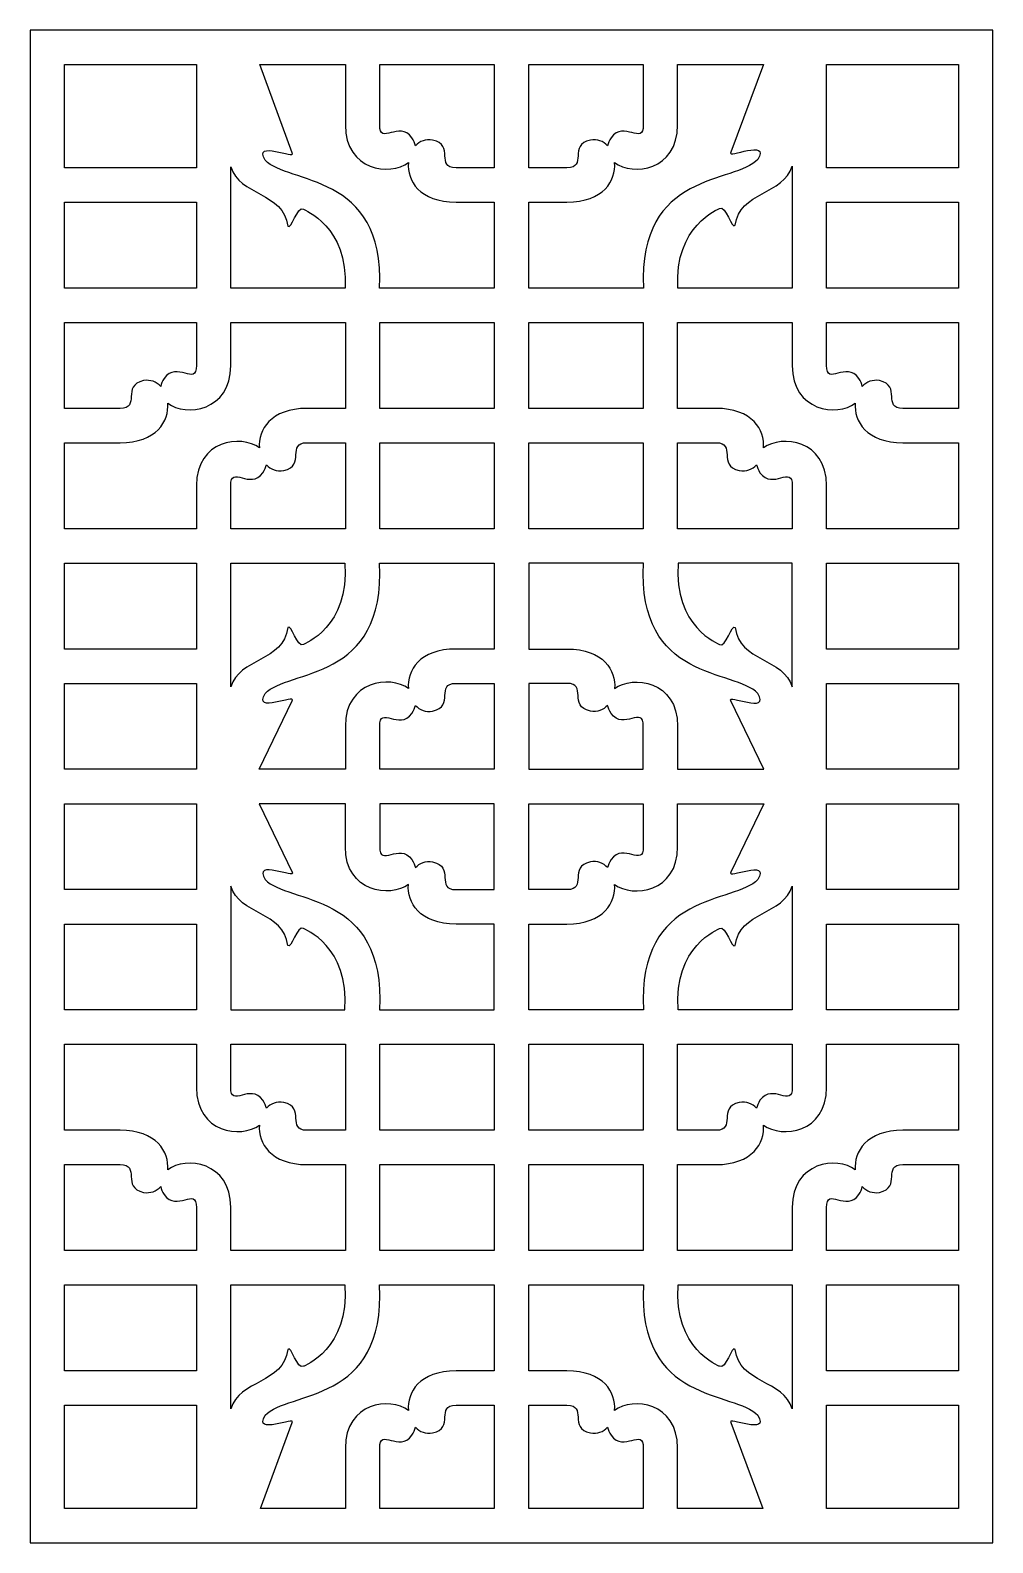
# Model space of a CAD drawing. Header units: centimetres. Extents: x -15.8 to -9, y -1.7 to 9.
import ezdxf

# ---------------------------------------------------------------- set-up
doc = ezdxf.new("R2010")
doc.units = ezdxf.units.CM
doc.header["$MEASUREMENT"] = 0
doc.layers.add('layer 1', color=7, linetype='Continuous')

msp = doc.modelspace()

# ---------------------------------------------------------------- linework, layer by layer
at = {"layer": 'layer 1', "color": 250}
for points, knots in [([(-15.82844, 9.00076), (-15.82844, 9.00076), (-9.04747, 9.00076), (-9.04747, 9.00076), (-9.04747, 9.00076), (-9.04747, 9.00076), (-9.04747, -1.65505), (-9.04747, -1.65505), (-9.04747, -1.65505), (-9.04747, -1.65505), (-15.82844, -1.65505), (-15.82844, -1.65505), (-15.82844, -1.65505), (-15.82844, -1.65505), (-15.82844, 9.00076), (-15.82844, 9.00076)], [0, 0, 0, 0, 0.2, 0.2, 0.2, 0.2, 0.4, 0.4, 0.4, 0.4, 0.6, 0.6, 0.6, 0.6, 1, 1, 1, 1]), ([(-15.58627, 8.03205), (-15.58627, 8.03205), (-14.65792, 8.03205), (-14.65792, 8.03205), (-14.65792, 8.03205), (-14.65792, 8.03205), (-14.65792, 8.75859), (-14.65792, 8.75859), (-14.65792, 8.75859), (-14.65792, 8.75859), (-15.58627, 8.75859), (-15.58627, 8.75859), (-15.58627, 8.75859), (-15.58627, 8.75859), (-15.58627, 8.03205), (-15.58627, 8.03205)], [0, 0, 0, 0, 0.2, 0.2, 0.2, 0.2, 0.4, 0.4, 0.4, 0.4, 0.6, 0.6, 0.6, 0.6, 1, 1, 1, 1]), ([(-14.21211, 8.75859), (-14.21211, 8.75859), (-13.98365, 8.13623), (-13.98365, 8.13623), (-13.98365, 8.13623), (-13.95003, 8.08629), (-14.26574, 8.23248), (-14.17242, 8.08476), (-14.17242, 8.08476), (-14.01763, 7.91338), (-13.33, 8.00526), (-13.36781, 7.18443), (-13.36781, 7.18443), (-13.36781, 7.18443), (-12.55907, 7.18443), (-12.55907, 7.18443), (-12.55907, 7.18443), (-12.55907, 7.18443), (-12.55907, 7.78987), (-12.55907, 7.78987), (-12.55907, 7.78987), (-12.55907, 7.78987), (-12.82816, 7.78987), (-12.82816, 7.78987), (-12.82816, 7.78987), (-13.08657, 7.79002), (-13.17522, 7.94263), (-13.16421, 8.06803), (-13.16421, 8.06803), (-13.2916, 7.97304), (-13.60831, 8.01039), (-13.60849, 8.3338), (-13.60849, 8.3338), (-13.60849, 8.3338), (-13.60849, 8.75859), (-13.60849, 8.75859), (-13.60849, 8.75859), (-13.60849, 8.75859), (-14.21211, 8.75859), (-14.21211, 8.75859)], [0, 0, 0, 0, 0.09090909, 0.09090909, 0.09090909, 0.09090909, 0.18181818, 0.18181818, 0.18181818, 0.18181818, 0.27272727, 0.27272727, 0.27272727, 0.27272727, 0.36363636, 0.36363636, 0.36363636, 0.36363636, 0.45454545, 0.45454545, 0.45454545, 0.45454545, 0.54545455, 0.54545455, 0.54545455, 0.54545455, 0.63636364, 0.63636364, 0.63636364, 0.63636364, 0.72727273, 0.72727273, 0.72727273, 0.72727273, 0.81818182, 0.81818182, 0.81818182, 0.81818182, 1, 1, 1, 1]), ([(-13.36632, 8.75859), (-13.36632, 8.61573), (-13.36632, 8.48149), (-13.36632, 8.3338), (-13.36632, 8.3338), (-13.36674, 8.18396), (-13.22891, 8.369), (-13.13926, 8.2432), (-13.13926, 8.2432), (-13.12643, 8.22352), (-13.11846, 8.20468), (-13.11468, 8.18689), (-13.11468, 8.18689), (-13.08462, 8.2192), (-13.04281, 8.23659), (-12.99364, 8.22743), (-12.99364, 8.22743), (-12.83328, 8.19249), (-12.97801, 8.03163), (-12.82816, 8.03205), (-12.82816, 8.03205), (-12.679, 8.03205), (-12.66277, 8.03205), (-12.55907, 8.03205), (-12.55907, 8.03205), (-12.55907, 8.03205), (-12.55907, 8.75859), (-12.55907, 8.75859), (-12.55907, 8.75859), (-12.55907, 8.75859), (-13.36632, 8.75859), (-13.36632, 8.75859)], [0, 0, 0, 0, 0.11111111, 0.11111111, 0.11111111, 0.11111111, 0.22222222, 0.22222222, 0.22222222, 0.22222222, 0.33333333, 0.33333333, 0.33333333, 0.33333333, 0.44444444, 0.44444444, 0.44444444, 0.44444444, 0.55555556, 0.55555556, 0.55555556, 0.55555556, 0.66666667, 0.66666667, 0.66666667, 0.66666667, 0.77777778, 0.77777778, 0.77777778, 0.77777778, 1, 1, 1, 1]), ([(-12.31689, 8.75859), (-12.31689, 8.75859), (-12.31689, 8.03205), (-12.31689, 8.03205), (-12.31689, 8.03205), (-12.21319, 8.03205), (-12.19695, 8.03205), (-12.04779, 8.03205), (-12.04779, 8.03205), (-11.89795, 8.03163), (-12.04267, 8.19249), (-11.88232, 8.22743), (-11.88232, 8.22743), (-11.83314, 8.23659), (-11.79133, 8.2192), (-11.76128, 8.18689), (-11.76128, 8.18689), (-11.75749, 8.20468), (-11.74952, 8.22352), (-11.73669, 8.2432), (-11.73669, 8.2432), (-11.64705, 8.369), (-11.50922, 8.18396), (-11.50964, 8.3338), (-11.50964, 8.3338), (-11.50964, 8.47378), (-11.50964, 8.61712), (-11.50964, 8.75859), (-11.50964, 8.75859), (-11.50964, 8.75859), (-12.31689, 8.75859), (-12.31689, 8.75859)], [0, 0, 0, 0, 0.11111111, 0.11111111, 0.11111111, 0.11111111, 0.22222222, 0.22222222, 0.22222222, 0.22222222, 0.33333333, 0.33333333, 0.33333333, 0.33333333, 0.44444444, 0.44444444, 0.44444444, 0.44444444, 0.55555556, 0.55555556, 0.55555556, 0.55555556, 0.66666667, 0.66666667, 0.66666667, 0.66666667, 0.77777778, 0.77777778, 0.77777778, 0.77777778, 1, 1, 1, 1]), ([(-11.26746, 8.75859), (-11.26746, 8.75859), (-11.26746, 8.3338), (-11.26746, 8.3338), (-11.26746, 8.3338), (-11.26765, 8.01039), (-11.58435, 7.97304), (-11.71174, 8.06803), (-11.71174, 8.06803), (-11.70073, 7.94263), (-11.78938, 7.79002), (-12.04779, 7.78987), (-12.04779, 7.78987), (-12.04779, 7.78987), (-12.31689, 7.78987), (-12.31689, 7.78987), (-12.31689, 7.78987), (-12.31689, 7.78987), (-12.31689, 7.18443), (-12.31689, 7.18443), (-12.31689, 7.18443), (-12.31689, 7.18443), (-11.50786, 7.18443), (-11.50786, 7.18443), (-11.50786, 7.18443), (-11.54898, 8.01115), (-10.85866, 7.91852), (-10.70353, 8.09028), (-10.70353, 8.09028), (-10.61021, 8.238), (-10.92592, 8.09181), (-10.8923, 8.14175), (-10.8923, 8.14175), (-10.8923, 8.14175), (-10.66196, 8.75859), (-10.66196, 8.75859), (-10.66196, 8.75859), (-10.66196, 8.75859), (-11.26746, 8.75859), (-11.26746, 8.75859)], [0, 0, 0, 0, 0.09090909, 0.09090909, 0.09090909, 0.09090909, 0.18181818, 0.18181818, 0.18181818, 0.18181818, 0.27272727, 0.27272727, 0.27272727, 0.27272727, 0.36363636, 0.36363636, 0.36363636, 0.36363636, 0.45454545, 0.45454545, 0.45454545, 0.45454545, 0.54545455, 0.54545455, 0.54545455, 0.54545455, 0.63636364, 0.63636364, 0.63636364, 0.63636364, 0.72727273, 0.72727273, 0.72727273, 0.72727273, 0.81818182, 0.81818182, 0.81818182, 0.81818182, 1, 1, 1, 1]), ([(-10.21803, 8.75859), (-10.21803, 8.75859), (-10.21803, 8.03205), (-10.21803, 8.03205), (-10.21803, 8.03205), (-10.21803, 8.03205), (-9.28965, 8.03205), (-9.28965, 8.03205), (-9.28965, 8.03205), (-9.28965, 8.03205), (-9.28965, 8.75859), (-9.28965, 8.75859), (-9.28965, 8.75859), (-9.28965, 8.75859), (-10.21803, 8.75859), (-10.21803, 8.75859)], [0, 0, 0, 0, 0.2, 0.2, 0.2, 0.2, 0.4, 0.4, 0.4, 0.4, 0.6, 0.6, 0.6, 0.6, 1, 1, 1, 1]), ([(-14.41574, 8.03866), (-14.41574, 8.03866), (-14.41574, 7.18443), (-14.41574, 7.18443), (-14.41574, 7.18443), (-14.41574, 7.18443), (-13.61003, 7.18443), (-13.61003, 7.18443), (-13.61003, 7.18443), (-13.58682, 7.61823), (-13.90079, 7.7374), (-13.90375, 7.7394), (-13.90375, 7.7394), (-13.94617, 7.76949), (-13.99144, 7.58644), (-14.01436, 7.62103), (-14.01436, 7.62103), (-14.041, 7.8594), (-14.35817, 7.83634), (-14.41574, 8.03866)], [0, 0, 0, 0, 0.16666667, 0.16666667, 0.16666667, 0.16666667, 0.33333333, 0.33333333, 0.33333333, 0.33333333, 0.5, 0.5, 0.5, 0.5, 0.66666667, 0.66666667, 0.66666667, 0.66666667, 1, 1, 1, 1]), ([(-11.26564, 7.18443), (-11.26564, 7.18443), (-10.46021, 7.18443), (-10.46021, 7.18443), (-10.46021, 7.18443), (-10.46021, 7.18443), (-10.46021, 8.04421), (-10.46021, 8.04421), (-10.46021, 8.04421), (-10.51776, 7.84186), (-10.83495, 7.86493), (-10.8616, 7.62655), (-10.8616, 7.62655), (-10.88451, 7.59196), (-10.92978, 7.77501), (-10.9722, 7.74492), (-10.9722, 7.74492), (-10.97518, 7.74292), (-11.29184, 7.62276), (-11.26564, 7.18443)], [0, 0, 0, 0, 0.16666667, 0.16666667, 0.16666667, 0.16666667, 0.33333333, 0.33333333, 0.33333333, 0.33333333, 0.5, 0.5, 0.5, 0.5, 0.66666667, 0.66666667, 0.66666667, 0.66666667, 1, 1, 1, 1]), ([(-15.58627, 7.18443), (-15.58627, 7.18443), (-14.65792, 7.18443), (-14.65792, 7.18443), (-14.65792, 7.18443), (-14.65792, 7.18443), (-14.65792, 7.78987), (-14.65792, 7.78987), (-14.65792, 7.78987), (-14.65792, 7.78987), (-15.58627, 7.78987), (-15.58627, 7.78987), (-15.58627, 7.78987), (-15.58627, 7.78987), (-15.58627, 7.18443), (-15.58627, 7.18443)], [0, 0, 0, 0, 0.2, 0.2, 0.2, 0.2, 0.4, 0.4, 0.4, 0.4, 0.6, 0.6, 0.6, 0.6, 1, 1, 1, 1]), ([(-9.28965, 7.78987), (-9.28965, 7.78987), (-10.21803, 7.78987), (-10.21803, 7.78987), (-10.21803, 7.78987), (-10.21803, 7.78987), (-10.21803, 7.18443), (-10.21803, 7.18443), (-10.21803, 7.18443), (-10.21803, 7.18443), (-9.28965, 7.18443), (-9.28965, 7.18443), (-9.28965, 7.18443), (-9.28965, 7.18443), (-9.28965, 7.78987), (-9.28965, 7.78987)], [0, 0, 0, 0, 0.2, 0.2, 0.2, 0.2, 0.4, 0.4, 0.4, 0.4, 0.6, 0.6, 0.6, 0.6, 1, 1, 1, 1]), ([(-15.58627, 5.48918), (-15.58627, 5.48918), (-14.65792, 5.48918), (-14.65792, 5.48918), (-14.65792, 5.48918), (-14.65792, 5.48918), (-14.65792, 5.79287), (-14.65792, 5.79287), (-14.65792, 5.79287), (-14.65774, 6.11629), (-14.34103, 6.15363), (-14.21364, 6.05864), (-14.21364, 6.05864), (-14.22465, 6.18405), (-14.136, 6.33666), (-13.87759, 6.3368), (-13.87759, 6.3368), (-13.87759, 6.3368), (-13.60849, 6.3368), (-13.60849, 6.3368), (-13.60849, 6.3368), (-13.60849, 6.3368), (-13.60849, 6.94225), (-13.60849, 6.94225), (-13.60849, 6.94225), (-13.60849, 6.94225), (-14.41574, 6.94225), (-14.41574, 6.94225), (-14.41574, 6.94225), (-14.41574, 6.94225), (-14.41574, 6.63856), (-14.41574, 6.63856), (-14.41574, 6.63856), (-14.41593, 6.31514), (-14.73263, 6.2778), (-14.86002, 6.37279), (-14.86002, 6.37279), (-14.84902, 6.24738), (-14.93766, 6.09477), (-15.19608, 6.09463), (-15.19608, 6.09463), (-15.19608, 6.09463), (-15.58627, 6.09463), (-15.58627, 6.09463), (-15.58627, 6.09463), (-15.58627, 6.09463), (-15.58627, 5.48918), (-15.58627, 5.48918)], [0, 0, 0, 0, 0.07692308, 0.07692308, 0.07692308, 0.07692308, 0.15384615, 0.15384615, 0.15384615, 0.15384615, 0.23076923, 0.23076923, 0.23076923, 0.23076923, 0.30769231, 0.30769231, 0.30769231, 0.30769231, 0.38461538, 0.38461538, 0.38461538, 0.38461538, 0.46153846, 0.46153846, 0.46153846, 0.46153846, 0.53846154, 0.53846154, 0.53846154, 0.53846154, 0.61538462, 0.61538462, 0.61538462, 0.61538462, 0.69230769, 0.69230769, 0.69230769, 0.69230769, 0.76923077, 0.76923077, 0.76923077, 0.76923077, 0.84615385, 0.84615385, 0.84615385, 0.84615385, 1, 1, 1, 1]), ([(-15.58627, 6.3368), (-15.45018, 6.3368), (-15.34762, 6.3368), (-15.19608, 6.3368), (-15.19608, 6.3368), (-15.04623, 6.33638), (-15.19096, 6.49725), (-15.0306, 6.53219), (-15.0306, 6.53219), (-14.98143, 6.54135), (-14.93962, 6.52396), (-14.90956, 6.49164), (-14.90956, 6.49164), (-14.90577, 6.50944), (-14.8978, 6.52828), (-14.88498, 6.54795), (-14.88498, 6.54795), (-14.79533, 6.67375), (-14.6575, 6.48872), (-14.65792, 6.63856), (-14.65792, 6.63856), (-14.65792, 6.79475), (-14.65792, 6.82049), (-14.65792, 6.94225), (-14.65792, 6.94225), (-14.65792, 6.94225), (-15.58627, 6.94225), (-15.58627, 6.94225), (-15.58627, 6.94225), (-15.58627, 6.94225), (-15.58627, 6.3368), (-15.58627, 6.3368)], [0, 0, 0, 0, 0.11111111, 0.11111111, 0.11111111, 0.11111111, 0.22222222, 0.22222222, 0.22222222, 0.22222222, 0.33333333, 0.33333333, 0.33333333, 0.33333333, 0.44444444, 0.44444444, 0.44444444, 0.44444444, 0.55555556, 0.55555556, 0.55555556, 0.55555556, 0.66666667, 0.66666667, 0.66666667, 0.66666667, 0.77777778, 0.77777778, 0.77777778, 0.77777778, 1, 1, 1, 1]), ([(-12.55907, 6.3368), (-12.55907, 6.3368), (-12.55907, 6.94225), (-12.55907, 6.94225), (-12.55907, 6.94225), (-12.55907, 6.94225), (-13.36632, 6.94225), (-13.36632, 6.94225), (-13.36632, 6.94225), (-13.36632, 6.94225), (-13.36632, 6.3368), (-13.36632, 6.3368), (-13.36632, 6.3368), (-13.36632, 6.3368), (-12.55907, 6.3368), (-12.55907, 6.3368)], [0, 0, 0, 0, 0.2, 0.2, 0.2, 0.2, 0.4, 0.4, 0.4, 0.4, 0.6, 0.6, 0.6, 0.6, 1, 1, 1, 1]), ([(-12.31689, 6.94225), (-12.31689, 6.94225), (-12.31689, 6.3368), (-12.31689, 6.3368), (-12.31689, 6.3368), (-12.31689, 6.3368), (-11.50964, 6.3368), (-11.50964, 6.3368), (-11.50964, 6.3368), (-11.50964, 6.3368), (-11.50964, 6.94225), (-11.50964, 6.94225), (-11.50964, 6.94225), (-11.50964, 6.94225), (-12.31689, 6.94225), (-12.31689, 6.94225)], [0, 0, 0, 0, 0.2, 0.2, 0.2, 0.2, 0.4, 0.4, 0.4, 0.4, 0.6, 0.6, 0.6, 0.6, 1, 1, 1, 1]), ([(-9.28965, 6.09463), (-9.28965, 6.09463), (-9.67988, 6.09463), (-9.67988, 6.09463), (-9.67988, 6.09463), (-9.93829, 6.09477), (-10.02693, 6.24738), (-10.01593, 6.37279), (-10.01593, 6.37279), (-10.14332, 6.2778), (-10.46002, 6.31514), (-10.46021, 6.63856), (-10.46021, 6.63856), (-10.46021, 6.63856), (-10.46021, 6.94225), (-10.46021, 6.94225), (-10.46021, 6.94225), (-10.46021, 6.94225), (-11.26746, 6.94225), (-11.26746, 6.94225), (-11.26746, 6.94225), (-11.26746, 6.94225), (-11.26746, 6.3368), (-11.26746, 6.3368), (-11.26746, 6.3368), (-11.26746, 6.3368), (-10.99836, 6.3368), (-10.99836, 6.3368), (-10.99836, 6.3368), (-10.73995, 6.33666), (-10.65131, 6.18405), (-10.66231, 6.05864), (-10.66231, 6.05864), (-10.53492, 6.15363), (-10.21822, 6.11629), (-10.21803, 5.79287), (-10.21803, 5.79287), (-10.21803, 5.79287), (-10.21803, 5.48918), (-10.21803, 5.48918), (-10.21803, 5.48918), (-10.21803, 5.48918), (-9.28965, 5.48918), (-9.28965, 5.48918), (-9.28965, 5.48918), (-9.28965, 5.48918), (-9.28965, 6.09463), (-9.28965, 6.09463)], [0, 0, 0, 0, 0.07692308, 0.07692308, 0.07692308, 0.07692308, 0.15384615, 0.15384615, 0.15384615, 0.15384615, 0.23076923, 0.23076923, 0.23076923, 0.23076923, 0.30769231, 0.30769231, 0.30769231, 0.30769231, 0.38461538, 0.38461538, 0.38461538, 0.38461538, 0.46153846, 0.46153846, 0.46153846, 0.46153846, 0.53846154, 0.53846154, 0.53846154, 0.53846154, 0.61538462, 0.61538462, 0.61538462, 0.61538462, 0.69230769, 0.69230769, 0.69230769, 0.69230769, 0.76923077, 0.76923077, 0.76923077, 0.76923077, 0.84615385, 0.84615385, 0.84615385, 0.84615385, 1, 1, 1, 1]), ([(-9.28965, 6.94225), (-9.28965, 6.94225), (-10.21803, 6.94225), (-10.21803, 6.94225), (-10.21803, 6.94225), (-10.21803, 6.82049), (-10.21803, 6.79475), (-10.21803, 6.63856), (-10.21803, 6.63856), (-10.21845, 6.48872), (-10.08062, 6.67375), (-9.99098, 6.54795), (-9.99098, 6.54795), (-9.97815, 6.52828), (-9.97018, 6.50944), (-9.96639, 6.49164), (-9.96639, 6.49164), (-9.93634, 6.52396), (-9.89453, 6.54135), (-9.84535, 6.53219), (-9.84535, 6.53219), (-9.685, 6.49725), (-9.82972, 6.33638), (-9.67988, 6.3368), (-9.67988, 6.3368), (-9.52832, 6.3368), (-9.42576, 6.3368), (-9.28965, 6.3368), (-9.28965, 6.3368), (-9.28965, 6.3368), (-9.28965, 6.94225), (-9.28965, 6.94225)], [0, 0, 0, 0, 0.11111111, 0.11111111, 0.11111111, 0.11111111, 0.22222222, 0.22222222, 0.22222222, 0.22222222, 0.33333333, 0.33333333, 0.33333333, 0.33333333, 0.44444444, 0.44444444, 0.44444444, 0.44444444, 0.55555556, 0.55555556, 0.55555556, 0.55555556, 0.66666667, 0.66666667, 0.66666667, 0.66666667, 0.77777778, 0.77777778, 0.77777778, 0.77777778, 1, 1, 1, 1]), ([(-14.41574, 5.48918), (-14.41574, 5.48918), (-13.60849, 5.48918), (-13.60849, 5.48918), (-13.60849, 5.48918), (-13.60849, 5.48918), (-13.60849, 6.09463), (-13.60849, 6.09463), (-13.60849, 6.09463), (-13.71221, 6.09463), (-13.72842, 6.09463), (-13.87759, 6.09463), (-13.87759, 6.09463), (-14.02743, 6.09505), (-13.88271, 5.93418), (-14.04306, 5.89925), (-14.04306, 5.89925), (-14.09224, 5.89009), (-14.13405, 5.90747), (-14.16411, 5.93979), (-14.16411, 5.93979), (-14.16789, 5.922), (-14.17586, 5.90315), (-14.18869, 5.88348), (-14.18869, 5.88348), (-14.27834, 5.75768), (-14.41617, 5.94272), (-14.41574, 5.79287), (-14.41574, 5.79287), (-14.41574, 5.63669), (-14.41574, 5.61094), (-14.41574, 5.48918)], [0, 0, 0, 0, 0.11111111, 0.11111111, 0.11111111, 0.11111111, 0.22222222, 0.22222222, 0.22222222, 0.22222222, 0.33333333, 0.33333333, 0.33333333, 0.33333333, 0.44444444, 0.44444444, 0.44444444, 0.44444444, 0.55555556, 0.55555556, 0.55555556, 0.55555556, 0.66666667, 0.66666667, 0.66666667, 0.66666667, 0.77777778, 0.77777778, 0.77777778, 0.77777778, 1, 1, 1, 1]), ([(-12.55907, 5.48918), (-12.55907, 5.48918), (-12.55907, 6.09463), (-12.55907, 6.09463), (-12.55907, 6.09463), (-12.55907, 6.09463), (-13.36632, 6.09463), (-13.36632, 6.09463), (-13.36632, 6.09463), (-13.36632, 6.09463), (-13.36632, 5.48918), (-13.36632, 5.48918), (-13.36632, 5.48918), (-13.36632, 5.48918), (-12.55907, 5.48918), (-12.55907, 5.48918)], [0, 0, 0, 0, 0.2, 0.2, 0.2, 0.2, 0.4, 0.4, 0.4, 0.4, 0.6, 0.6, 0.6, 0.6, 1, 1, 1, 1]), ([(-12.31689, 6.09463), (-12.31689, 6.09463), (-12.31689, 5.48918), (-12.31689, 5.48918), (-12.31689, 5.48918), (-12.31689, 5.48918), (-11.50964, 5.48918), (-11.50964, 5.48918), (-11.50964, 5.48918), (-11.50964, 5.48918), (-11.50964, 6.09463), (-11.50964, 6.09463), (-11.50964, 6.09463), (-11.50964, 6.09463), (-12.31689, 6.09463), (-12.31689, 6.09463)], [0, 0, 0, 0, 0.2, 0.2, 0.2, 0.2, 0.4, 0.4, 0.4, 0.4, 0.6, 0.6, 0.6, 0.6, 1, 1, 1, 1]), ([(-11.26746, 6.09463), (-11.26746, 6.09463), (-11.26746, 5.48918), (-11.26746, 5.48918), (-11.26746, 5.48918), (-11.26746, 5.48918), (-10.46021, 5.48918), (-10.46021, 5.48918), (-10.46021, 5.48918), (-10.46021, 5.61094), (-10.46021, 5.63669), (-10.46021, 5.79287), (-10.46021, 5.79287), (-10.45979, 5.94272), (-10.59762, 5.75768), (-10.68726, 5.88348), (-10.68726, 5.88348), (-10.70009, 5.90315), (-10.70806, 5.922), (-10.71185, 5.93979), (-10.71185, 5.93979), (-10.7419, 5.90747), (-10.78371, 5.89009), (-10.83289, 5.89925), (-10.83289, 5.89925), (-10.99324, 5.93418), (-10.84852, 6.09505), (-10.99836, 6.09463), (-10.99836, 6.09463), (-11.14752, 6.09463), (-11.16376, 6.09463), (-11.26746, 6.09463)], [0, 0, 0, 0, 0.11111111, 0.11111111, 0.11111111, 0.11111111, 0.22222222, 0.22222222, 0.22222222, 0.22222222, 0.33333333, 0.33333333, 0.33333333, 0.33333333, 0.44444444, 0.44444444, 0.44444444, 0.44444444, 0.55555556, 0.55555556, 0.55555556, 0.55555556, 0.66666667, 0.66666667, 0.66666667, 0.66666667, 0.77777778, 0.77777778, 0.77777778, 0.77777778, 1, 1, 1, 1]), ([(-15.58627, 4.64156), (-15.58627, 4.64156), (-14.65792, 4.64156), (-14.65792, 4.64156), (-14.65792, 4.64156), (-14.65792, 4.64156), (-14.65792, 5.24701), (-14.65792, 5.24701), (-14.65792, 5.24701), (-14.65792, 5.24701), (-15.58627, 5.24701), (-15.58627, 5.24701), (-15.58627, 5.24701), (-15.58627, 5.24701), (-15.58627, 4.64156), (-15.58627, 4.64156)], [0, 0, 0, 0, 0.2, 0.2, 0.2, 0.2, 0.4, 0.4, 0.4, 0.4, 0.6, 0.6, 0.6, 0.6, 1, 1, 1, 1]), ([(-14.41574, 4.37445), (-14.35819, 4.5768), (-14.041, 4.55373), (-14.01436, 4.79211), (-14.01436, 4.79211), (-13.99144, 4.8267), (-13.94617, 4.64365), (-13.90375, 4.67374), (-13.90375, 4.67374), (-13.90075, 4.67576), (-13.57802, 4.79825), (-13.6112, 5.24701), (-13.6112, 5.24701), (-13.6112, 5.24701), (-14.41574, 5.24701), (-14.41574, 5.24701), (-14.41574, 5.24701), (-14.41574, 5.24701), (-14.41574, 4.37445), (-14.41574, 4.37445)], [0, 0, 0, 0, 0.16666667, 0.16666667, 0.16666667, 0.16666667, 0.33333333, 0.33333333, 0.33333333, 0.33333333, 0.5, 0.5, 0.5, 0.5, 0.66666667, 0.66666667, 0.66666667, 0.66666667, 1, 1, 1, 1]), ([(-13.36878, 5.24701), (-13.31987, 4.40654), (-14.01649, 4.50102), (-14.17242, 4.32838), (-14.17242, 4.32838), (-14.26574, 4.18066), (-13.95003, 4.32685), (-13.98365, 4.27691), (-13.98365, 4.27691), (-13.98365, 4.27691), (-14.21627, 3.79394), (-14.21627, 3.79394), (-14.21627, 3.79394), (-14.21627, 3.79394), (-13.60849, 3.79394), (-13.60849, 3.79394), (-13.60849, 3.79394), (-13.60849, 3.79394), (-13.60849, 4.09763), (-13.60849, 4.09763), (-13.60849, 4.09763), (-13.60831, 4.42105), (-13.2916, 4.45839), (-13.16421, 4.3634), (-13.16421, 4.3634), (-13.17522, 4.48881), (-13.08657, 4.64141), (-12.82816, 4.64156), (-12.82816, 4.64156), (-12.82816, 4.64156), (-12.55907, 4.64156), (-12.55907, 4.64156), (-12.55907, 4.64156), (-12.55907, 4.64156), (-12.55907, 5.24701), (-12.55907, 5.24701), (-12.55907, 5.24701), (-12.55907, 5.24701), (-13.36878, 5.24701), (-13.36878, 5.24701)], [0, 0, 0, 0, 0.09090909, 0.09090909, 0.09090909, 0.09090909, 0.18181818, 0.18181818, 0.18181818, 0.18181818, 0.27272727, 0.27272727, 0.27272727, 0.27272727, 0.36363636, 0.36363636, 0.36363636, 0.36363636, 0.45454545, 0.45454545, 0.45454545, 0.45454545, 0.54545455, 0.54545455, 0.54545455, 0.54545455, 0.63636364, 0.63636364, 0.63636364, 0.63636364, 0.72727273, 0.72727273, 0.72727273, 0.72727273, 0.81818182, 0.81818182, 0.81818182, 0.81818182, 1, 1, 1, 1]), ([(-11.50718, 5.24701), (-11.55608, 4.40654), (-10.85946, 4.50102), (-10.70353, 4.32838), (-10.70353, 4.32838), (-10.61021, 4.18066), (-10.92592, 4.32685), (-10.8923, 4.27691), (-10.8923, 4.27691), (-10.8923, 4.27691), (-10.65968, 3.79394), (-10.65968, 3.79394), (-10.65968, 3.79394), (-10.65968, 3.79394), (-11.26746, 3.79394), (-11.26746, 3.79394), (-11.26746, 3.79394), (-11.26746, 3.79394), (-11.26746, 4.09763), (-11.26746, 4.09763), (-11.26746, 4.09763), (-11.26765, 4.42105), (-11.58435, 4.45839), (-11.71174, 4.3634), (-11.71174, 4.3634), (-11.70073, 4.48881), (-11.78938, 4.64141), (-12.04779, 4.64156), (-12.04779, 4.64156), (-12.04779, 4.64156), (-12.31689, 4.64156), (-12.31689, 4.64156), (-12.31689, 4.64156), (-12.31689, 4.64156), (-12.31689, 5.24701), (-12.31689, 5.24701), (-12.31689, 5.24701), (-12.31689, 5.24701), (-11.50718, 5.24701), (-11.50718, 5.24701)], [0, 0, 0, 0, 0.09090909, 0.09090909, 0.09090909, 0.09090909, 0.18181818, 0.18181818, 0.18181818, 0.18181818, 0.27272727, 0.27272727, 0.27272727, 0.27272727, 0.36363636, 0.36363636, 0.36363636, 0.36363636, 0.45454545, 0.45454545, 0.45454545, 0.45454545, 0.54545455, 0.54545455, 0.54545455, 0.54545455, 0.63636364, 0.63636364, 0.63636364, 0.63636364, 0.72727273, 0.72727273, 0.72727273, 0.72727273, 0.81818182, 0.81818182, 0.81818182, 0.81818182, 1, 1, 1, 1]), ([(-10.46021, 4.37445), (-10.51776, 4.5768), (-10.83495, 4.55373), (-10.8616, 4.79211), (-10.8616, 4.79211), (-10.88451, 4.8267), (-10.92978, 4.64365), (-10.9722, 4.67374), (-10.9722, 4.67374), (-10.9752, 4.67576), (-11.29794, 4.79825), (-11.26476, 5.24701), (-11.26476, 5.24701), (-11.26476, 5.24701), (-10.46021, 5.24701), (-10.46021, 5.24701), (-10.46021, 5.24701), (-10.46021, 5.24701), (-10.46021, 4.37445), (-10.46021, 4.37445)], [0, 0, 0, 0, 0.16666667, 0.16666667, 0.16666667, 0.16666667, 0.33333333, 0.33333333, 0.33333333, 0.33333333, 0.5, 0.5, 0.5, 0.5, 0.66666667, 0.66666667, 0.66666667, 0.66666667, 1, 1, 1, 1]), ([(-9.28965, 5.24701), (-9.28965, 5.24701), (-10.21803, 5.24701), (-10.21803, 5.24701), (-10.21803, 5.24701), (-10.21803, 5.24701), (-10.21803, 4.64156), (-10.21803, 4.64156), (-10.21803, 4.64156), (-10.21803, 4.64156), (-9.28965, 4.64156), (-9.28965, 4.64156), (-9.28965, 4.64156), (-9.28965, 4.64156), (-9.28965, 5.24701), (-9.28965, 5.24701)], [0, 0, 0, 0, 0.2, 0.2, 0.2, 0.2, 0.4, 0.4, 0.4, 0.4, 0.6, 0.6, 0.6, 0.6, 1, 1, 1, 1]), ([(-15.58627, 3.79394), (-15.58627, 3.79394), (-14.65792, 3.79394), (-14.65792, 3.79394), (-14.65792, 3.79394), (-14.65792, 3.79394), (-14.65792, 4.39938), (-14.65792, 4.39938), (-14.65792, 4.39938), (-14.65792, 4.39938), (-15.58627, 4.39938), (-15.58627, 4.39938), (-15.58627, 4.39938), (-15.58627, 4.39938), (-15.58627, 3.79394), (-15.58627, 3.79394)], [0, 0, 0, 0, 0.2, 0.2, 0.2, 0.2, 0.4, 0.4, 0.4, 0.4, 0.6, 0.6, 0.6, 0.6, 1, 1, 1, 1]), ([(-12.55907, 4.39938), (-12.66277, 4.39938), (-12.679, 4.39938), (-12.82816, 4.39938), (-12.82816, 4.39938), (-12.97801, 4.3998), (-12.83328, 4.23894), (-12.99364, 4.204), (-12.99364, 4.204), (-13.04281, 4.19484), (-13.08462, 4.21223), (-13.11468, 4.24454), (-13.11468, 4.24454), (-13.11846, 4.22675), (-13.12643, 4.20791), (-13.13926, 4.18824), (-13.13926, 4.18824), (-13.22891, 4.06244), (-13.36674, 4.24747), (-13.36632, 4.09763), (-13.36632, 4.09763), (-13.36632, 3.94144), (-13.36632, 3.9157), (-13.36632, 3.79394), (-13.36632, 3.79394), (-13.36632, 3.79394), (-12.55907, 3.79394), (-12.55907, 3.79394), (-12.55907, 3.79394), (-12.55907, 3.79394), (-12.55907, 4.39938), (-12.55907, 4.39938)], [0, 0, 0, 0, 0.11111111, 0.11111111, 0.11111111, 0.11111111, 0.22222222, 0.22222222, 0.22222222, 0.22222222, 0.33333333, 0.33333333, 0.33333333, 0.33333333, 0.44444444, 0.44444444, 0.44444444, 0.44444444, 0.55555556, 0.55555556, 0.55555556, 0.55555556, 0.66666667, 0.66666667, 0.66666667, 0.66666667, 0.77777778, 0.77777778, 0.77777778, 0.77777778, 1, 1, 1, 1]), ([(-12.31689, 4.39938), (-12.21319, 4.39938), (-12.19695, 4.39938), (-12.04779, 4.39938), (-12.04779, 4.39938), (-11.89795, 4.3998), (-12.04267, 4.23894), (-11.88232, 4.204), (-11.88232, 4.204), (-11.83314, 4.19484), (-11.79133, 4.21223), (-11.76128, 4.24454), (-11.76128, 4.24454), (-11.75749, 4.22675), (-11.74952, 4.20791), (-11.73669, 4.18824), (-11.73669, 4.18824), (-11.64705, 4.06244), (-11.50922, 4.24747), (-11.50964, 4.09763), (-11.50964, 4.09763), (-11.50964, 3.94144), (-11.50964, 3.9157), (-11.50964, 3.79394), (-11.50964, 3.79394), (-11.50964, 3.79394), (-12.31689, 3.79394), (-12.31689, 3.79394), (-12.31689, 3.79394), (-12.31689, 3.79394), (-12.31689, 4.39938), (-12.31689, 4.39938)], [0, 0, 0, 0, 0.11111111, 0.11111111, 0.11111111, 0.11111111, 0.22222222, 0.22222222, 0.22222222, 0.22222222, 0.33333333, 0.33333333, 0.33333333, 0.33333333, 0.44444444, 0.44444444, 0.44444444, 0.44444444, 0.55555556, 0.55555556, 0.55555556, 0.55555556, 0.66666667, 0.66666667, 0.66666667, 0.66666667, 0.77777778, 0.77777778, 0.77777778, 0.77777778, 1, 1, 1, 1]), ([(-9.28965, 4.39938), (-9.28965, 4.39938), (-10.21803, 4.39938), (-10.21803, 4.39938), (-10.21803, 4.39938), (-10.21803, 4.39938), (-10.21803, 3.79394), (-10.21803, 3.79394), (-10.21803, 3.79394), (-10.21803, 3.79394), (-9.28965, 3.79394), (-9.28965, 3.79394), (-9.28965, 3.79394), (-9.28965, 3.79394), (-9.28965, 4.39938), (-9.28965, 4.39938)], [0, 0, 0, 0, 0.2, 0.2, 0.2, 0.2, 0.4, 0.4, 0.4, 0.4, 0.6, 0.6, 0.6, 0.6, 1, 1, 1, 1]), ([(-15.58627, 2.94632), (-15.58627, 2.94632), (-14.65792, 2.94632), (-14.65792, 2.94632), (-14.65792, 2.94632), (-14.65792, 2.94632), (-14.65792, 3.55176), (-14.65792, 3.55176), (-14.65792, 3.55176), (-14.65792, 3.55176), (-15.58627, 3.55176), (-15.58627, 3.55176), (-15.58627, 3.55176), (-15.58627, 3.55176), (-15.58627, 2.94632), (-15.58627, 2.94632)], [0, 0, 0, 0, 0.2, 0.2, 0.2, 0.2, 0.4, 0.4, 0.4, 0.4, 0.6, 0.6, 0.6, 0.6, 1, 1, 1, 1]), ([(-13.36878, 2.0987), (-13.31987, 2.93917), (-14.01649, 2.84468), (-14.17242, 3.01732), (-14.17242, 3.01732), (-14.26574, 3.16505), (-13.95003, 3.01885), (-13.98365, 3.06879), (-13.98365, 3.06879), (-13.98365, 3.06879), (-14.21627, 3.55176), (-14.21627, 3.55176), (-14.21627, 3.55176), (-14.21627, 3.55176), (-13.60849, 3.55176), (-13.60849, 3.55176), (-13.60849, 3.55176), (-13.60849, 3.55176), (-13.60849, 3.24807), (-13.60849, 3.24807), (-13.60849, 3.24807), (-13.60831, 2.92465), (-13.2916, 2.88731), (-13.16421, 2.9823), (-13.16421, 2.9823), (-13.17522, 2.8569), (-13.08657, 2.70429), (-12.82816, 2.70414), (-12.82816, 2.70414), (-12.82816, 2.70414), (-12.55907, 2.70414), (-12.55907, 2.70414), (-12.55907, 2.70414), (-12.55907, 2.70414), (-12.55907, 2.0987), (-12.55907, 2.0987), (-12.55907, 2.0987), (-12.55907, 2.0987), (-13.36878, 2.0987), (-13.36878, 2.0987)], [0, 0, 0, 0, 0.09090909, 0.09090909, 0.09090909, 0.09090909, 0.18181818, 0.18181818, 0.18181818, 0.18181818, 0.27272727, 0.27272727, 0.27272727, 0.27272727, 0.36363636, 0.36363636, 0.36363636, 0.36363636, 0.45454545, 0.45454545, 0.45454545, 0.45454545, 0.54545455, 0.54545455, 0.54545455, 0.54545455, 0.63636364, 0.63636364, 0.63636364, 0.63636364, 0.72727273, 0.72727273, 0.72727273, 0.72727273, 0.81818182, 0.81818182, 0.81818182, 0.81818182, 1, 1, 1, 1]), ([(-12.55907, 2.94632), (-12.66277, 2.94632), (-12.679, 2.94632), (-12.82816, 2.94632), (-12.82816, 2.94632), (-12.97801, 2.9459), (-12.83328, 3.10676), (-12.99364, 3.1417), (-12.99364, 3.1417), (-13.04281, 3.15086), (-13.08462, 3.13347), (-13.11468, 3.10116), (-13.11468, 3.10116), (-13.11846, 3.11895), (-13.12643, 3.13779), (-13.13926, 3.15746), (-13.13926, 3.15746), (-13.22891, 3.28326), (-13.36674, 3.09823), (-13.36632, 3.24807), (-13.36632, 3.24807), (-13.36632, 3.40426), (-13.36632, 3.43001), (-13.36632, 3.55176), (-13.36632, 3.55176), (-13.36632, 3.55176), (-12.55907, 3.55176), (-12.55907, 3.55176), (-12.55907, 3.55176), (-12.55907, 3.55176), (-12.55907, 2.94632), (-12.55907, 2.94632)], [0, 0, 0, 0, 0.11111111, 0.11111111, 0.11111111, 0.11111111, 0.22222222, 0.22222222, 0.22222222, 0.22222222, 0.33333333, 0.33333333, 0.33333333, 0.33333333, 0.44444444, 0.44444444, 0.44444444, 0.44444444, 0.55555556, 0.55555556, 0.55555556, 0.55555556, 0.66666667, 0.66666667, 0.66666667, 0.66666667, 0.77777778, 0.77777778, 0.77777778, 0.77777778, 1, 1, 1, 1]), ([(-11.50718, 2.0987), (-11.55608, 2.93917), (-10.85946, 2.84468), (-10.70353, 3.01732), (-10.70353, 3.01732), (-10.61021, 3.16505), (-10.92592, 3.01885), (-10.8923, 3.06879), (-10.8923, 3.06879), (-10.8923, 3.06879), (-10.65968, 3.55176), (-10.65968, 3.55176), (-10.65968, 3.55176), (-10.65968, 3.55176), (-11.26746, 3.55176), (-11.26746, 3.55176), (-11.26746, 3.55176), (-11.26746, 3.55176), (-11.26746, 3.24807), (-11.26746, 3.24807), (-11.26746, 3.24807), (-11.26765, 2.92465), (-11.58435, 2.88731), (-11.71174, 2.9823), (-11.71174, 2.9823), (-11.70073, 2.8569), (-11.78938, 2.70429), (-12.04779, 2.70414), (-12.04779, 2.70414), (-12.04779, 2.70414), (-12.31689, 2.70414), (-12.31689, 2.70414), (-12.31689, 2.70414), (-12.31689, 2.70414), (-12.31689, 2.0987), (-12.31689, 2.0987), (-12.31689, 2.0987), (-12.31689, 2.0987), (-11.50718, 2.0987), (-11.50718, 2.0987)], [0, 0, 0, 0, 0.09090909, 0.09090909, 0.09090909, 0.09090909, 0.18181818, 0.18181818, 0.18181818, 0.18181818, 0.27272727, 0.27272727, 0.27272727, 0.27272727, 0.36363636, 0.36363636, 0.36363636, 0.36363636, 0.45454545, 0.45454545, 0.45454545, 0.45454545, 0.54545455, 0.54545455, 0.54545455, 0.54545455, 0.63636364, 0.63636364, 0.63636364, 0.63636364, 0.72727273, 0.72727273, 0.72727273, 0.72727273, 0.81818182, 0.81818182, 0.81818182, 0.81818182, 1, 1, 1, 1]), ([(-12.31689, 2.94632), (-12.21319, 2.94632), (-12.19695, 2.94632), (-12.04779, 2.94632), (-12.04779, 2.94632), (-11.89795, 2.9459), (-12.04267, 3.10676), (-11.88232, 3.1417), (-11.88232, 3.1417), (-11.83314, 3.15086), (-11.79133, 3.13347), (-11.76128, 3.10116), (-11.76128, 3.10116), (-11.75749, 3.11895), (-11.74952, 3.13779), (-11.73669, 3.15746), (-11.73669, 3.15746), (-11.64705, 3.28326), (-11.50922, 3.09823), (-11.50964, 3.24807), (-11.50964, 3.24807), (-11.50964, 3.40426), (-11.50964, 3.43001), (-11.50964, 3.55176), (-11.50964, 3.55176), (-11.50964, 3.55176), (-12.31689, 3.55176), (-12.31689, 3.55176), (-12.31689, 3.55176), (-12.31689, 3.55176), (-12.31689, 2.94632), (-12.31689, 2.94632)], [0, 0, 0, 0, 0.11111111, 0.11111111, 0.11111111, 0.11111111, 0.22222222, 0.22222222, 0.22222222, 0.22222222, 0.33333333, 0.33333333, 0.33333333, 0.33333333, 0.44444444, 0.44444444, 0.44444444, 0.44444444, 0.55555556, 0.55555556, 0.55555556, 0.55555556, 0.66666667, 0.66666667, 0.66666667, 0.66666667, 0.77777778, 0.77777778, 0.77777778, 0.77777778, 1, 1, 1, 1]), ([(-9.28965, 3.55176), (-9.28965, 3.55176), (-10.21803, 3.55176), (-10.21803, 3.55176), (-10.21803, 3.55176), (-10.21803, 3.55176), (-10.21803, 2.94632), (-10.21803, 2.94632), (-10.21803, 2.94632), (-10.21803, 2.94632), (-9.28965, 2.94632), (-9.28965, 2.94632), (-9.28965, 2.94632), (-9.28965, 2.94632), (-9.28965, 3.55176), (-9.28965, 3.55176)], [0, 0, 0, 0, 0.2, 0.2, 0.2, 0.2, 0.4, 0.4, 0.4, 0.4, 0.6, 0.6, 0.6, 0.6, 1, 1, 1, 1]), ([(-14.41574, 2.97126), (-14.35819, 2.76891), (-14.041, 2.79198), (-14.01436, 2.55359), (-14.01436, 2.55359), (-13.99144, 2.519), (-13.94617, 2.70205), (-13.90375, 2.67196), (-13.90375, 2.67196), (-13.90075, 2.66994), (-13.57802, 2.54746), (-13.6112, 2.0987), (-13.6112, 2.0987), (-13.6112, 2.0987), (-14.41574, 2.0987), (-14.41574, 2.0987), (-14.41574, 2.0987), (-14.41574, 2.0987), (-14.41574, 2.97126), (-14.41574, 2.97126)], [0, 0, 0, 0, 0.16666667, 0.16666667, 0.16666667, 0.16666667, 0.33333333, 0.33333333, 0.33333333, 0.33333333, 0.5, 0.5, 0.5, 0.5, 0.66666667, 0.66666667, 0.66666667, 0.66666667, 1, 1, 1, 1]), ([(-10.46021, 2.97126), (-10.51776, 2.76891), (-10.83495, 2.79198), (-10.8616, 2.55359), (-10.8616, 2.55359), (-10.88451, 2.519), (-10.92978, 2.70205), (-10.9722, 2.67196), (-10.9722, 2.67196), (-10.9752, 2.66994), (-11.29794, 2.54746), (-11.26476, 2.0987), (-11.26476, 2.0987), (-11.26476, 2.0987), (-10.46021, 2.0987), (-10.46021, 2.0987), (-10.46021, 2.0987), (-10.46021, 2.0987), (-10.46021, 2.97126), (-10.46021, 2.97126)], [0, 0, 0, 0, 0.16666667, 0.16666667, 0.16666667, 0.16666667, 0.33333333, 0.33333333, 0.33333333, 0.33333333, 0.5, 0.5, 0.5, 0.5, 0.66666667, 0.66666667, 0.66666667, 0.66666667, 1, 1, 1, 1]), ([(-15.58627, 2.0987), (-15.58627, 2.0987), (-14.65792, 2.0987), (-14.65792, 2.0987), (-14.65792, 2.0987), (-14.65792, 2.0987), (-14.65792, 2.70414), (-14.65792, 2.70414), (-14.65792, 2.70414), (-14.65792, 2.70414), (-15.58627, 2.70414), (-15.58627, 2.70414), (-15.58627, 2.70414), (-15.58627, 2.70414), (-15.58627, 2.0987), (-15.58627, 2.0987)], [0, 0, 0, 0, 0.2, 0.2, 0.2, 0.2, 0.4, 0.4, 0.4, 0.4, 0.6, 0.6, 0.6, 0.6, 1, 1, 1, 1]), ([(-9.28965, 2.70414), (-9.28965, 2.70414), (-10.21803, 2.70414), (-10.21803, 2.70414), (-10.21803, 2.70414), (-10.21803, 2.70414), (-10.21803, 2.0987), (-10.21803, 2.0987), (-10.21803, 2.0987), (-10.21803, 2.0987), (-9.28965, 2.0987), (-9.28965, 2.0987), (-9.28965, 2.0987), (-9.28965, 2.0987), (-9.28965, 2.70414), (-9.28965, 2.70414)], [0, 0, 0, 0, 0.2, 0.2, 0.2, 0.2, 0.4, 0.4, 0.4, 0.4, 0.6, 0.6, 0.6, 0.6, 1, 1, 1, 1]), ([(-15.58627, 1.25107), (-15.58627, 1.25107), (-15.19608, 1.25107), (-15.19608, 1.25107), (-15.19608, 1.25107), (-14.93766, 1.25093), (-14.84902, 1.09832), (-14.86002, 0.97291), (-14.86002, 0.97291), (-14.73263, 1.0679), (-14.41593, 1.03056), (-14.41574, 0.70714), (-14.41574, 0.70714), (-14.41574, 0.70714), (-14.41574, 0.40345), (-14.41574, 0.40345), (-14.41574, 0.40345), (-14.41574, 0.40345), (-13.60849, 0.40345), (-13.60849, 0.40345), (-13.60849, 0.40345), (-13.60849, 0.40345), (-13.60849, 1.0089), (-13.60849, 1.0089), (-13.60849, 1.0089), (-13.60849, 1.0089), (-13.87759, 1.0089), (-13.87759, 1.0089), (-13.87759, 1.0089), (-14.136, 1.00904), (-14.22465, 1.16165), (-14.21364, 1.28706), (-14.21364, 1.28706), (-14.34103, 1.19207), (-14.65774, 1.22941), (-14.65792, 1.55283), (-14.65792, 1.55283), (-14.65792, 1.55283), (-14.65792, 1.85652), (-14.65792, 1.85652), (-14.65792, 1.85652), (-14.65792, 1.85652), (-15.58627, 1.85652), (-15.58627, 1.85652), (-15.58627, 1.85652), (-15.58627, 1.85652), (-15.58627, 1.25107), (-15.58627, 1.25107)], [0, 0, 0, 0, 0.07692308, 0.07692308, 0.07692308, 0.07692308, 0.15384615, 0.15384615, 0.15384615, 0.15384615, 0.23076923, 0.23076923, 0.23076923, 0.23076923, 0.30769231, 0.30769231, 0.30769231, 0.30769231, 0.38461538, 0.38461538, 0.38461538, 0.38461538, 0.46153846, 0.46153846, 0.46153846, 0.46153846, 0.53846154, 0.53846154, 0.53846154, 0.53846154, 0.61538462, 0.61538462, 0.61538462, 0.61538462, 0.69230769, 0.69230769, 0.69230769, 0.69230769, 0.76923077, 0.76923077, 0.76923077, 0.76923077, 0.84615385, 0.84615385, 0.84615385, 0.84615385, 1, 1, 1, 1]), ([(-13.60849, 1.25107), (-13.60849, 1.25107), (-13.60849, 1.85652), (-13.60849, 1.85652), (-13.60849, 1.85652), (-13.60849, 1.85652), (-14.41574, 1.85652), (-14.41574, 1.85652), (-14.41574, 1.85652), (-14.41574, 1.73476), (-14.41574, 1.70901), (-14.41574, 1.55283), (-14.41574, 1.55283), (-14.41617, 1.40298), (-14.27834, 1.58802), (-14.18869, 1.46222), (-14.18869, 1.46222), (-14.17586, 1.44255), (-14.16789, 1.42371), (-14.16411, 1.40591), (-14.16411, 1.40591), (-14.13405, 1.43823), (-14.09224, 1.45561), (-14.04306, 1.44646), (-14.04306, 1.44646), (-13.88271, 1.41152), (-14.02743, 1.25065), (-13.87759, 1.25107), (-13.87759, 1.25107), (-13.72843, 1.25107), (-13.71219, 1.25107), (-13.60849, 1.25107)], [0, 0, 0, 0, 0.11111111, 0.11111111, 0.11111111, 0.11111111, 0.22222222, 0.22222222, 0.22222222, 0.22222222, 0.33333333, 0.33333333, 0.33333333, 0.33333333, 0.44444444, 0.44444444, 0.44444444, 0.44444444, 0.55555556, 0.55555556, 0.55555556, 0.55555556, 0.66666667, 0.66666667, 0.66666667, 0.66666667, 0.77777778, 0.77777778, 0.77777778, 0.77777778, 1, 1, 1, 1]), ([(-13.36632, 1.25107), (-13.36632, 1.25107), (-12.55907, 1.25107), (-12.55907, 1.25107), (-12.55907, 1.25107), (-12.55907, 1.25107), (-12.55907, 1.85652), (-12.55907, 1.85652), (-12.55907, 1.85652), (-12.55907, 1.85652), (-13.36632, 1.85652), (-13.36632, 1.85652), (-13.36632, 1.85652), (-13.36632, 1.85652), (-13.36632, 1.25107), (-13.36632, 1.25107)], [0, 0, 0, 0, 0.2, 0.2, 0.2, 0.2, 0.4, 0.4, 0.4, 0.4, 0.6, 0.6, 0.6, 0.6, 1, 1, 1, 1]), ([(-12.31689, 1.25107), (-12.31689, 1.25107), (-11.50964, 1.25107), (-11.50964, 1.25107), (-11.50964, 1.25107), (-11.50964, 1.25107), (-11.50964, 1.85652), (-11.50964, 1.85652), (-11.50964, 1.85652), (-11.50964, 1.85652), (-12.31689, 1.85652), (-12.31689, 1.85652), (-12.31689, 1.85652), (-12.31689, 1.85652), (-12.31689, 1.25107), (-12.31689, 1.25107)], [0, 0, 0, 0, 0.2, 0.2, 0.2, 0.2, 0.4, 0.4, 0.4, 0.4, 0.6, 0.6, 0.6, 0.6, 1, 1, 1, 1]), ([(-9.28965, 1.85652), (-9.28965, 1.85652), (-10.21803, 1.85652), (-10.21803, 1.85652), (-10.21803, 1.85652), (-10.21803, 1.85652), (-10.21803, 1.55283), (-10.21803, 1.55283), (-10.21803, 1.55283), (-10.21822, 1.22941), (-10.53492, 1.19207), (-10.66231, 1.28706), (-10.66231, 1.28706), (-10.65131, 1.16165), (-10.73995, 1.00904), (-10.99836, 1.0089), (-10.99836, 1.0089), (-10.99836, 1.0089), (-11.26746, 1.0089), (-11.26746, 1.0089), (-11.26746, 1.0089), (-11.26746, 1.0089), (-11.26746, 0.40345), (-11.26746, 0.40345), (-11.26746, 0.40345), (-11.26746, 0.40345), (-10.46021, 0.40345), (-10.46021, 0.40345), (-10.46021, 0.40345), (-10.46021, 0.40345), (-10.46021, 0.70714), (-10.46021, 0.70714), (-10.46021, 0.70714), (-10.46002, 1.03056), (-10.14332, 1.0679), (-10.01593, 0.97291), (-10.01593, 0.97291), (-10.02693, 1.09832), (-9.93829, 1.25093), (-9.67988, 1.25107), (-9.67988, 1.25107), (-9.67988, 1.25107), (-9.28965, 1.25107), (-9.28965, 1.25107), (-9.28965, 1.25107), (-9.28965, 1.25107), (-9.28965, 1.85652), (-9.28965, 1.85652)], [0, 0, 0, 0, 0.07692308, 0.07692308, 0.07692308, 0.07692308, 0.15384615, 0.15384615, 0.15384615, 0.15384615, 0.23076923, 0.23076923, 0.23076923, 0.23076923, 0.30769231, 0.30769231, 0.30769231, 0.30769231, 0.38461538, 0.38461538, 0.38461538, 0.38461538, 0.46153846, 0.46153846, 0.46153846, 0.46153846, 0.53846154, 0.53846154, 0.53846154, 0.53846154, 0.61538462, 0.61538462, 0.61538462, 0.61538462, 0.69230769, 0.69230769, 0.69230769, 0.69230769, 0.76923077, 0.76923077, 0.76923077, 0.76923077, 0.84615385, 0.84615385, 0.84615385, 0.84615385, 1, 1, 1, 1]), ([(-10.46021, 1.85652), (-10.46021, 1.85652), (-11.26746, 1.85652), (-11.26746, 1.85652), (-11.26746, 1.85652), (-11.26746, 1.85652), (-11.26746, 1.25107), (-11.26746, 1.25107), (-11.26746, 1.25107), (-11.16376, 1.25107), (-11.14752, 1.25107), (-10.99836, 1.25107), (-10.99836, 1.25107), (-10.84852, 1.25065), (-10.99324, 1.41152), (-10.83289, 1.44646), (-10.83289, 1.44646), (-10.78371, 1.45561), (-10.7419, 1.43823), (-10.71185, 1.40591), (-10.71185, 1.40591), (-10.70806, 1.42371), (-10.70009, 1.44255), (-10.68726, 1.46222), (-10.68726, 1.46222), (-10.59762, 1.58802), (-10.45979, 1.40298), (-10.46021, 1.55283), (-10.46021, 1.55283), (-10.46021, 1.70901), (-10.46021, 1.73476), (-10.46021, 1.85652)], [0, 0, 0, 0, 0.11111111, 0.11111111, 0.11111111, 0.11111111, 0.22222222, 0.22222222, 0.22222222, 0.22222222, 0.33333333, 0.33333333, 0.33333333, 0.33333333, 0.44444444, 0.44444444, 0.44444444, 0.44444444, 0.55555556, 0.55555556, 0.55555556, 0.55555556, 0.66666667, 0.66666667, 0.66666667, 0.66666667, 0.77777778, 0.77777778, 0.77777778, 0.77777778, 1, 1, 1, 1]), ([(-15.58627, 0.40345), (-15.58627, 0.40345), (-14.65792, 0.40345), (-14.65792, 0.40345), (-14.65792, 0.40345), (-14.65792, 0.52521), (-14.65792, 0.55095), (-14.65792, 0.70714), (-14.65792, 0.70714), (-14.6575, 0.85699), (-14.79533, 0.67195), (-14.88498, 0.79775), (-14.88498, 0.79775), (-14.8978, 0.81742), (-14.90577, 0.83626), (-14.90956, 0.85406), (-14.90956, 0.85406), (-14.93962, 0.82174), (-14.98143, 0.80436), (-15.0306, 0.81351), (-15.0306, 0.81351), (-15.19096, 0.84845), (-15.04623, 1.00932), (-15.19608, 1.0089), (-15.19608, 1.0089), (-15.34762, 1.0089), (-15.45018, 1.0089), (-15.58627, 1.0089), (-15.58627, 1.0089), (-15.58627, 1.0089), (-15.58627, 0.40345), (-15.58627, 0.40345)], [0, 0, 0, 0, 0.11111111, 0.11111111, 0.11111111, 0.11111111, 0.22222222, 0.22222222, 0.22222222, 0.22222222, 0.33333333, 0.33333333, 0.33333333, 0.33333333, 0.44444444, 0.44444444, 0.44444444, 0.44444444, 0.55555556, 0.55555556, 0.55555556, 0.55555556, 0.66666667, 0.66666667, 0.66666667, 0.66666667, 0.77777778, 0.77777778, 0.77777778, 0.77777778, 1, 1, 1, 1]), ([(-12.55907, 1.0089), (-12.55907, 1.0089), (-13.36632, 1.0089), (-13.36632, 1.0089), (-13.36632, 1.0089), (-13.36632, 1.0089), (-13.36632, 0.40345), (-13.36632, 0.40345), (-13.36632, 0.40345), (-13.36632, 0.40345), (-12.55907, 0.40345), (-12.55907, 0.40345), (-12.55907, 0.40345), (-12.55907, 0.40345), (-12.55907, 1.0089), (-12.55907, 1.0089)], [0, 0, 0, 0, 0.2, 0.2, 0.2, 0.2, 0.4, 0.4, 0.4, 0.4, 0.6, 0.6, 0.6, 0.6, 1, 1, 1, 1]), ([(-11.50964, 1.0089), (-11.50964, 1.0089), (-12.31689, 1.0089), (-12.31689, 1.0089), (-12.31689, 1.0089), (-12.31689, 1.0089), (-12.31689, 0.40345), (-12.31689, 0.40345), (-12.31689, 0.40345), (-12.31689, 0.40345), (-11.50964, 0.40345), (-11.50964, 0.40345), (-11.50964, 0.40345), (-11.50964, 0.40345), (-11.50964, 1.0089), (-11.50964, 1.0089)], [0, 0, 0, 0, 0.2, 0.2, 0.2, 0.2, 0.4, 0.4, 0.4, 0.4, 0.6, 0.6, 0.6, 0.6, 1, 1, 1, 1]), ([(-9.28965, 1.0089), (-9.42576, 1.0089), (-9.52832, 1.0089), (-9.67988, 1.0089), (-9.67988, 1.0089), (-9.82972, 1.00932), (-9.685, 0.84845), (-9.84535, 0.81351), (-9.84535, 0.81351), (-9.89453, 0.80436), (-9.93634, 0.82174), (-9.96639, 0.85406), (-9.96639, 0.85406), (-9.97018, 0.83626), (-9.97815, 0.81742), (-9.99098, 0.79775), (-9.99098, 0.79775), (-10.08062, 0.67195), (-10.21845, 0.85699), (-10.21803, 0.70714), (-10.21803, 0.70714), (-10.21803, 0.55095), (-10.21803, 0.52521), (-10.21803, 0.40345), (-10.21803, 0.40345), (-10.21803, 0.40345), (-9.28965, 0.40345), (-9.28965, 0.40345), (-9.28965, 0.40345), (-9.28965, 0.40345), (-9.28965, 1.0089), (-9.28965, 1.0089)], [0, 0, 0, 0, 0.11111111, 0.11111111, 0.11111111, 0.11111111, 0.22222222, 0.22222222, 0.22222222, 0.22222222, 0.33333333, 0.33333333, 0.33333333, 0.33333333, 0.44444444, 0.44444444, 0.44444444, 0.44444444, 0.55555556, 0.55555556, 0.55555556, 0.55555556, 0.66666667, 0.66666667, 0.66666667, 0.66666667, 0.77777778, 0.77777778, 0.77777778, 0.77777778, 1, 1, 1, 1]), ([(-15.58627, -0.44417), (-15.58627, -0.44417), (-14.65792, -0.44417), (-14.65792, -0.44417), (-14.65792, -0.44417), (-14.65792, -0.44417), (-14.65792, 0.16127), (-14.65792, 0.16127), (-14.65792, 0.16127), (-14.65792, 0.16127), (-15.58627, 0.16127), (-15.58627, 0.16127), (-15.58627, 0.16127), (-15.58627, 0.16127), (-15.58627, -0.44417), (-15.58627, -0.44417)], [0, 0, 0, 0, 0.2, 0.2, 0.2, 0.2, 0.4, 0.4, 0.4, 0.4, 0.6, 0.6, 0.6, 0.6, 1, 1, 1, 1]), ([(-13.6112, 0.16127), (-13.6112, 0.16127), (-14.41574, 0.16127), (-14.41574, 0.16127), (-14.41574, 0.16127), (-14.41574, 0.16127), (-14.41574, -0.71128), (-14.41574, -0.71128), (-14.41574, -0.71128), (-14.35819, -0.50893), (-14.041, -0.53201), (-14.01436, -0.29362), (-14.01436, -0.29362), (-13.99144, -0.25903), (-13.94617, -0.44208), (-13.90375, -0.41199), (-13.90375, -0.41199), (-13.90075, -0.40997), (-13.57802, -0.28749), (-13.6112, 0.16127)], [0, 0, 0, 0, 0.16666667, 0.16666667, 0.16666667, 0.16666667, 0.33333333, 0.33333333, 0.33333333, 0.33333333, 0.5, 0.5, 0.5, 0.5, 0.66666667, 0.66666667, 0.66666667, 0.66666667, 1, 1, 1, 1]), ([(-13.60849, -1.41288), (-13.60849, -1.41288), (-13.60849, -0.9881), (-13.60849, -0.9881), (-13.60849, -0.9881), (-13.60831, -0.66469), (-13.2916, -0.62734), (-13.16421, -0.72233), (-13.16421, -0.72233), (-13.17522, -0.59693), (-13.08657, -0.44432), (-12.82816, -0.44417), (-12.82816, -0.44417), (-12.82816, -0.44417), (-12.55907, -0.44417), (-12.55907, -0.44417), (-12.55907, -0.44417), (-12.55907, -0.44417), (-12.55907, 0.16127), (-12.55907, 0.16127), (-12.55907, 0.16127), (-12.55907, 0.16127), (-13.36878, 0.16127), (-13.36878, 0.16127), (-13.36878, 0.16127), (-13.31987, -0.67919), (-14.01649, -0.58471), (-14.17242, -0.75735), (-14.17242, -0.75735), (-14.26574, -0.90508), (-13.95003, -0.75888), (-13.98365, -0.80882), (-13.98365, -0.80882), (-13.98365, -0.80882), (-14.20539, -1.41288), (-14.20539, -1.41288), (-14.20539, -1.41288), (-14.20539, -1.41288), (-13.60849, -1.41288), (-13.60849, -1.41288)], [0, 0, 0, 0, 0.09090909, 0.09090909, 0.09090909, 0.09090909, 0.18181818, 0.18181818, 0.18181818, 0.18181818, 0.27272727, 0.27272727, 0.27272727, 0.27272727, 0.36363636, 0.36363636, 0.36363636, 0.36363636, 0.45454545, 0.45454545, 0.45454545, 0.45454545, 0.54545455, 0.54545455, 0.54545455, 0.54545455, 0.63636364, 0.63636364, 0.63636364, 0.63636364, 0.72727273, 0.72727273, 0.72727273, 0.72727273, 0.81818182, 0.81818182, 0.81818182, 0.81818182, 1, 1, 1, 1]), ([(-10.66673, -1.41288), (-10.66673, -1.41288), (-10.8923, -0.80882), (-10.8923, -0.80882), (-10.8923, -0.80882), (-10.92592, -0.75888), (-10.61021, -0.90508), (-10.70353, -0.75735), (-10.70353, -0.75735), (-10.85946, -0.58471), (-11.55608, -0.67919), (-11.50718, 0.16127), (-11.50718, 0.16127), (-11.50718, 0.16127), (-12.31689, 0.16127), (-12.31689, 0.16127), (-12.31689, 0.16127), (-12.31689, 0.16127), (-12.31689, -0.44417), (-12.31689, -0.44417), (-12.31689, -0.44417), (-12.31689, -0.44417), (-12.04779, -0.44417), (-12.04779, -0.44417), (-12.04779, -0.44417), (-11.78938, -0.44432), (-11.70073, -0.59693), (-11.71174, -0.72233), (-11.71174, -0.72233), (-11.58435, -0.62734), (-11.26765, -0.66469), (-11.26746, -0.9881), (-11.26746, -0.9881), (-11.26746, -0.9881), (-11.26746, -1.41288), (-11.26746, -1.41288), (-11.26746, -1.41288), (-11.26746, -1.41288), (-10.66673, -1.41288), (-10.66673, -1.41288)], [0, 0, 0, 0, 0.09090909, 0.09090909, 0.09090909, 0.09090909, 0.18181818, 0.18181818, 0.18181818, 0.18181818, 0.27272727, 0.27272727, 0.27272727, 0.27272727, 0.36363636, 0.36363636, 0.36363636, 0.36363636, 0.45454545, 0.45454545, 0.45454545, 0.45454545, 0.54545455, 0.54545455, 0.54545455, 0.54545455, 0.63636364, 0.63636364, 0.63636364, 0.63636364, 0.72727273, 0.72727273, 0.72727273, 0.72727273, 0.81818182, 0.81818182, 0.81818182, 0.81818182, 1, 1, 1, 1]), ([(-10.46021, -0.71128), (-10.46021, -0.71128), (-10.46021, 0.16127), (-10.46021, 0.16127), (-10.46021, 0.16127), (-10.46021, 0.16127), (-11.26476, 0.16127), (-11.26476, 0.16127), (-11.26476, 0.16127), (-11.29794, -0.28749), (-10.9752, -0.40997), (-10.9722, -0.41199), (-10.9722, -0.41199), (-10.92978, -0.44208), (-10.88451, -0.25903), (-10.8616, -0.29362), (-10.8616, -0.29362), (-10.83495, -0.53201), (-10.51776, -0.50893), (-10.46021, -0.71128)], [0, 0, 0, 0, 0.16666667, 0.16666667, 0.16666667, 0.16666667, 0.33333333, 0.33333333, 0.33333333, 0.33333333, 0.5, 0.5, 0.5, 0.5, 0.66666667, 0.66666667, 0.66666667, 0.66666667, 1, 1, 1, 1]), ([(-9.28965, 0.16127), (-9.28965, 0.16127), (-10.21803, 0.16127), (-10.21803, 0.16127), (-10.21803, 0.16127), (-10.21803, 0.16127), (-10.21803, -0.44417), (-10.21803, -0.44417), (-10.21803, -0.44417), (-10.21803, -0.44417), (-9.28965, -0.44417), (-9.28965, -0.44417), (-9.28965, -0.44417), (-9.28965, -0.44417), (-9.28965, 0.16127), (-9.28965, 0.16127)], [0, 0, 0, 0, 0.2, 0.2, 0.2, 0.2, 0.4, 0.4, 0.4, 0.4, 0.6, 0.6, 0.6, 0.6, 1, 1, 1, 1]), ([(-14.65792, -1.41288), (-14.65792, -1.41288), (-14.65792, -0.68635), (-14.65792, -0.68635), (-14.65792, -0.68635), (-14.65792, -0.68635), (-15.58627, -0.68635), (-15.58627, -0.68635), (-15.58627, -0.68635), (-15.58627, -0.68635), (-15.58627, -1.41288), (-15.58627, -1.41288), (-15.58627, -1.41288), (-15.58627, -1.41288), (-14.65792, -1.41288), (-14.65792, -1.41288)], [0, 0, 0, 0, 0.2, 0.2, 0.2, 0.2, 0.4, 0.4, 0.4, 0.4, 0.6, 0.6, 0.6, 0.6, 1, 1, 1, 1]), ([(-12.55907, -1.41288), (-12.55907, -1.41288), (-12.55907, -0.68635), (-12.55907, -0.68635), (-12.55907, -0.68635), (-12.66277, -0.68635), (-12.679, -0.68635), (-12.82816, -0.68635), (-12.82816, -0.68635), (-12.97801, -0.68593), (-12.83328, -0.84679), (-12.99364, -0.88173), (-12.99364, -0.88173), (-13.04281, -0.89089), (-13.08462, -0.8735), (-13.11468, -0.84119), (-13.11468, -0.84119), (-13.11846, -0.85898), (-13.12643, -0.87782), (-13.13926, -0.8975), (-13.13926, -0.8975), (-13.22891, -1.02329), (-13.36674, -0.83826), (-13.36632, -0.9881), (-13.36632, -0.9881), (-13.36632, -1.13579), (-13.36632, -1.27002), (-13.36632, -1.41288), (-13.36632, -1.41288), (-13.36632, -1.41288), (-12.55907, -1.41288), (-12.55907, -1.41288)], [0, 0, 0, 0, 0.11111111, 0.11111111, 0.11111111, 0.11111111, 0.22222222, 0.22222222, 0.22222222, 0.22222222, 0.33333333, 0.33333333, 0.33333333, 0.33333333, 0.44444444, 0.44444444, 0.44444444, 0.44444444, 0.55555556, 0.55555556, 0.55555556, 0.55555556, 0.66666667, 0.66666667, 0.66666667, 0.66666667, 0.77777778, 0.77777778, 0.77777778, 0.77777778, 1, 1, 1, 1]), ([(-11.50964, -1.41288), (-11.50964, -1.27002), (-11.50964, -1.13579), (-11.50964, -0.9881), (-11.50964, -0.9881), (-11.50922, -0.83826), (-11.64705, -1.02329), (-11.73669, -0.8975), (-11.73669, -0.8975), (-11.74952, -0.87782), (-11.75749, -0.85898), (-11.76128, -0.84119), (-11.76128, -0.84119), (-11.79133, -0.8735), (-11.83314, -0.89089), (-11.88232, -0.88173), (-11.88232, -0.88173), (-12.04267, -0.84679), (-11.89795, -0.68593), (-12.04779, -0.68635), (-12.04779, -0.68635), (-12.19695, -0.68635), (-12.21319, -0.68635), (-12.31689, -0.68635), (-12.31689, -0.68635), (-12.31689, -0.68635), (-12.31689, -1.41288), (-12.31689, -1.41288), (-12.31689, -1.41288), (-12.31689, -1.41288), (-11.50964, -1.41288), (-11.50964, -1.41288)], [0, 0, 0, 0, 0.11111111, 0.11111111, 0.11111111, 0.11111111, 0.22222222, 0.22222222, 0.22222222, 0.22222222, 0.33333333, 0.33333333, 0.33333333, 0.33333333, 0.44444444, 0.44444444, 0.44444444, 0.44444444, 0.55555556, 0.55555556, 0.55555556, 0.55555556, 0.66666667, 0.66666667, 0.66666667, 0.66666667, 0.77777778, 0.77777778, 0.77777778, 0.77777778, 1, 1, 1, 1]), ([(-9.28965, -0.68635), (-9.28965, -0.68635), (-10.21803, -0.68635), (-10.21803, -0.68635), (-10.21803, -0.68635), (-10.21803, -0.68635), (-10.21803, -1.41288), (-10.21803, -1.41288), (-10.21803, -1.41288), (-10.21803, -1.41288), (-9.28965, -1.41288), (-9.28965, -1.41288), (-9.28965, -1.41288), (-9.28965, -1.41288), (-9.28965, -0.68635), (-9.28965, -0.68635)], [0, 0, 0, 0, 0.2, 0.2, 0.2, 0.2, 0.4, 0.4, 0.4, 0.4, 0.6, 0.6, 0.6, 0.6, 1, 1, 1, 1])]:
    msp.add_open_spline(points, degree=3, knots=knots, dxfattribs=at)

doc.saveas('drawing.dxf')
